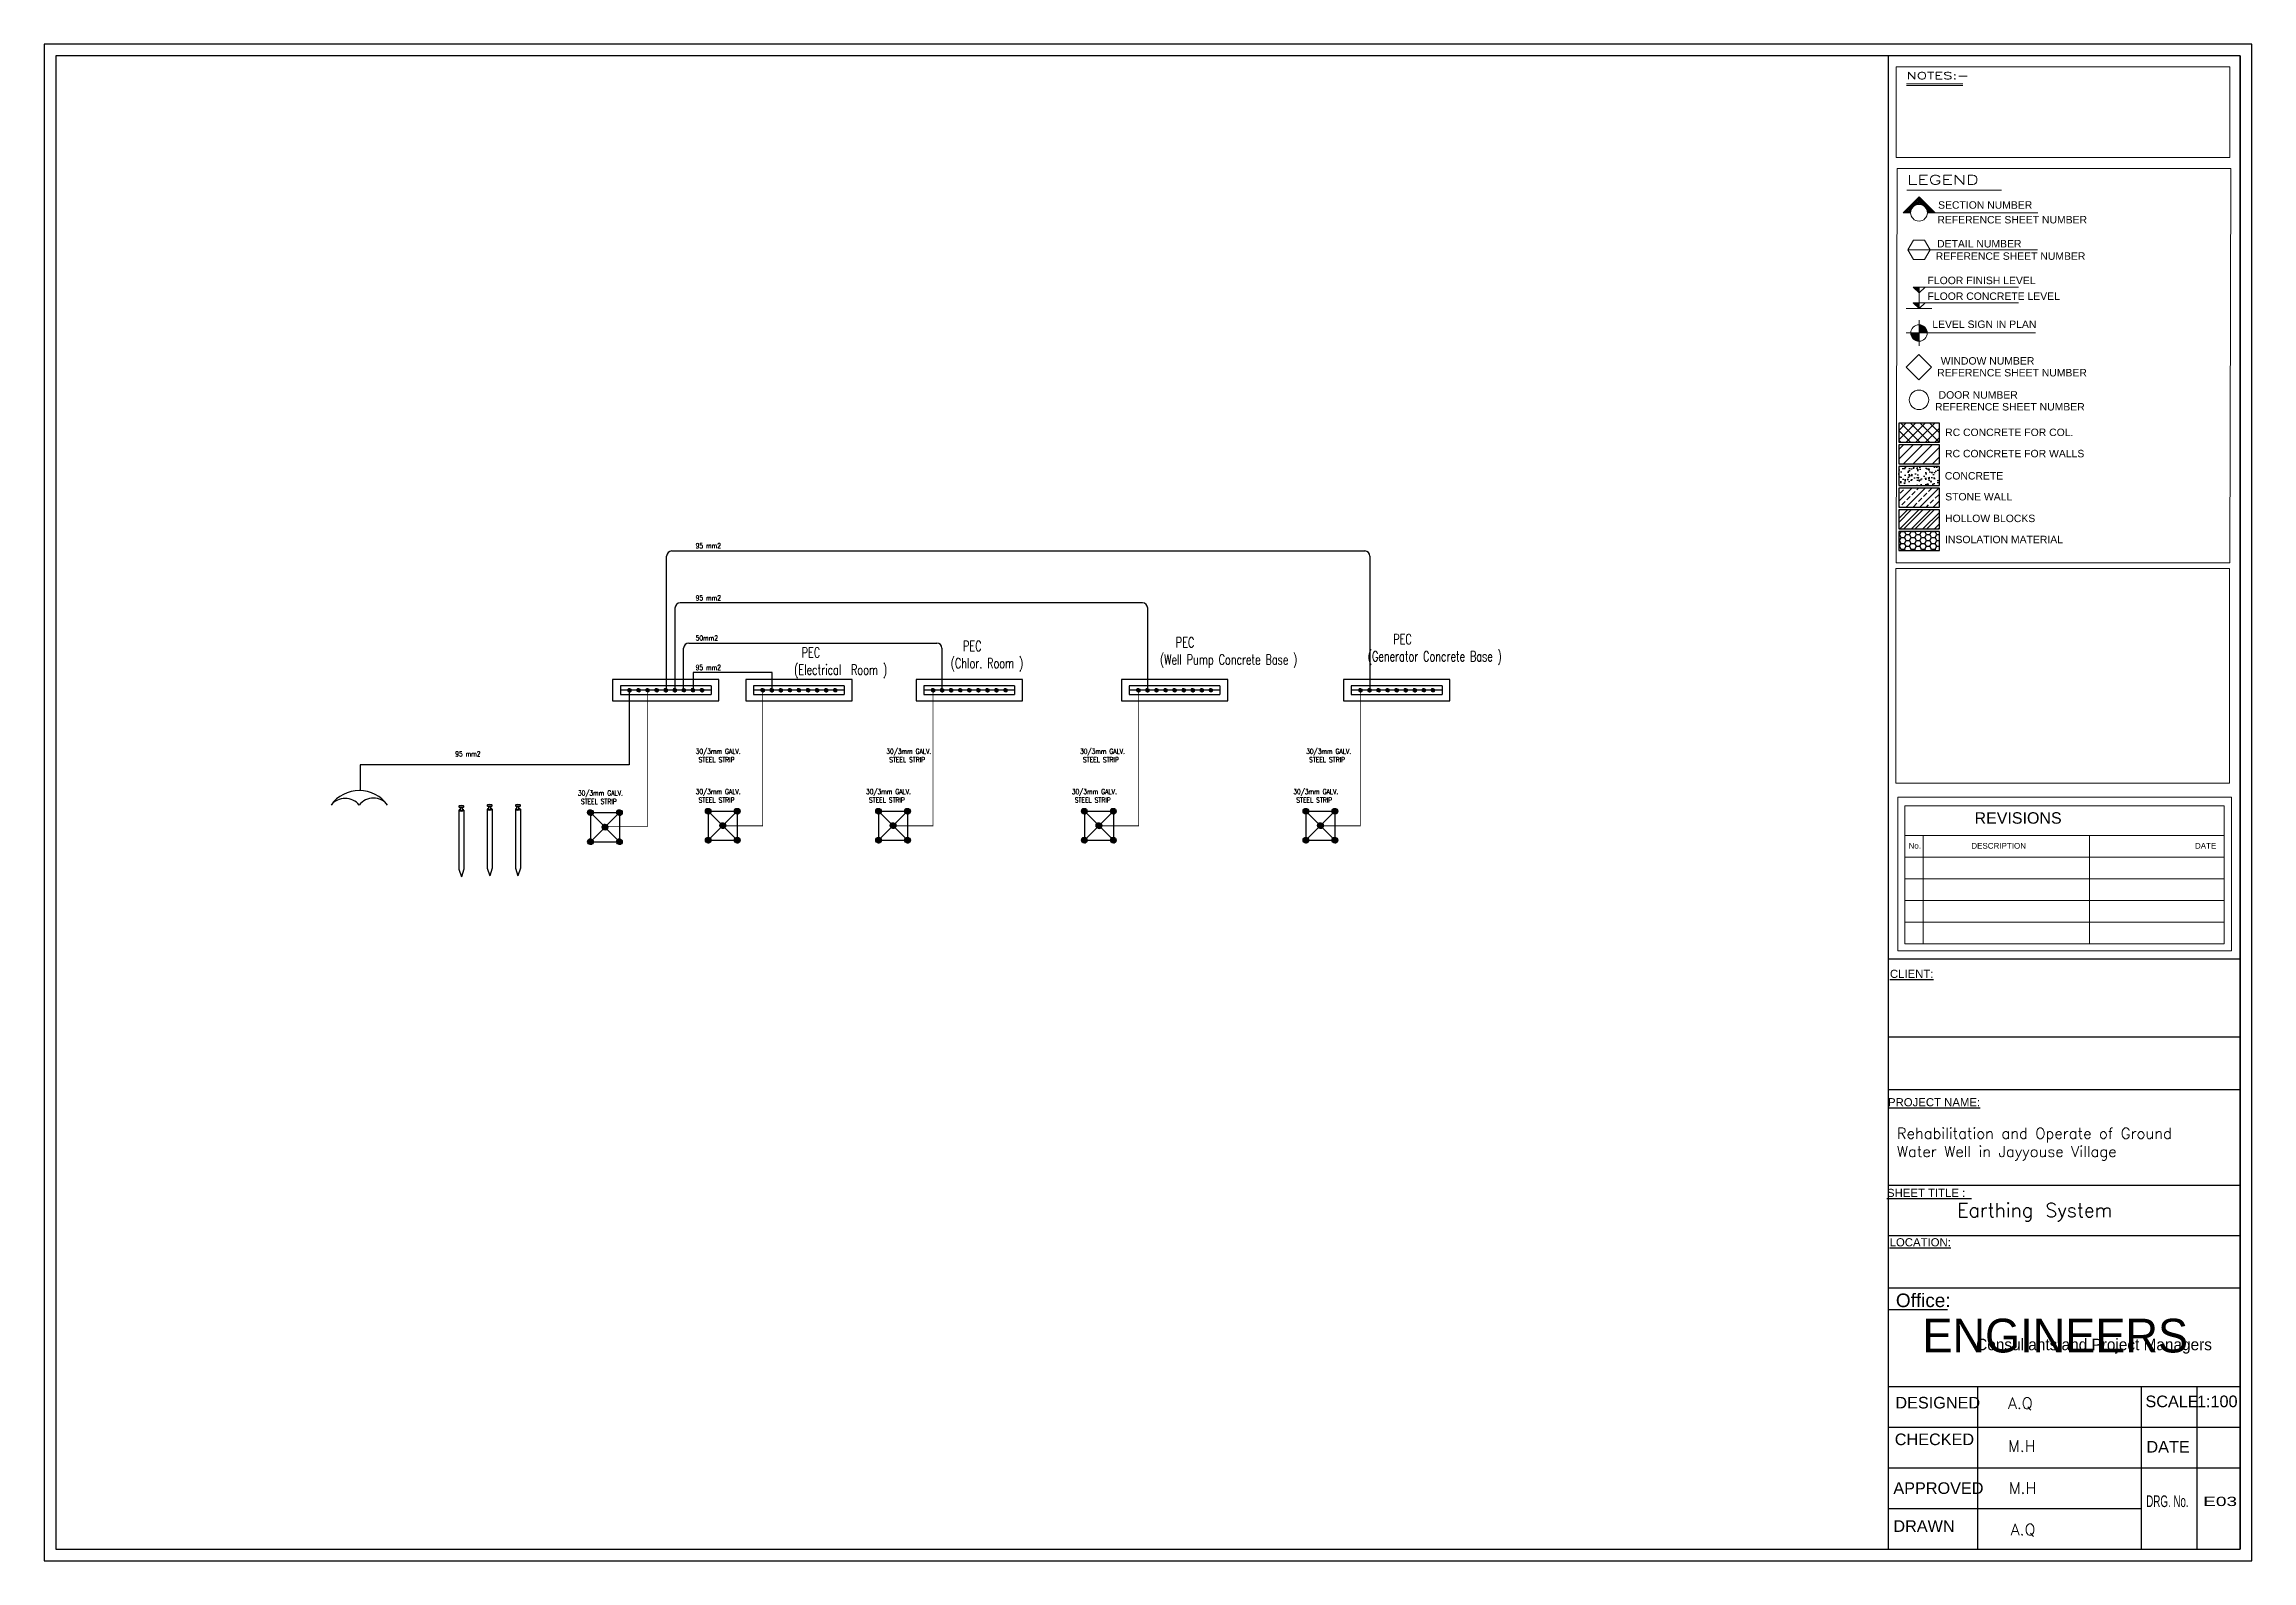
# Model space of a CAD drawing. Header units: inches. Extents: x 191440 to 383551, y 141449 to 284946.
# Drawn here: x 191768.5 to 191826, y 141534.3 to 141573.8 of the extents above; entities that cross this region are included whole.
import ezdxf
from ezdxf.enums import TextEntityAlignment as Align

# ---------------------------------------------------------------- set-up
doc = ezdxf.new("R2010")
doc.units = ezdxf.units.IN
doc.header["$MEASUREMENT"] = 0
for name, color, linetype in [('dim-f', 8, 'Continuous'), ('E-Cabinet', 3, 'Continuous'), ('E-Earthing', 3, 'Continuous'), ('E-Equip', 2, 'Continuous'), ('I - Outline', 60, 'Continuous'), ('LightLines', 3, 'Continuous'), ('TEXT', 7, 'Continuous'), ('VP', 7, 'Continuous')]:
    doc.layers.add(name, color=color, linetype=linetype)
doc.styles.add('5MM', font='simplex.shx', dxfattribs={"height": 1.25})
doc.styles.add('Electrical', font='romans.shx', dxfattribs={"width": 0.7, "height": 20})
doc.styles.add('ROMAND10', font='ROMAND.shx', dxfattribs={"height": 0.2})
doc.styles.add('ROMANT', font='ROMAND.SHX')
doc.styles.get("Standard").update_dxf_attribs({"font": 'txt.shx', "height": 0.2})
doc.styles.add('STYLE7', font='swissi.ttf')

msp = doc.modelspace()

# ---------------------------------------------------------------- texts
at = {"layer": 'I - Outline', "color": 7, "style": 'ROMANT', "width": 1.5}
for s, height, p in [('NOTES:-', 0.187366, (191817.01848, 141572.91961)), ('LEGEND', 0.243576, (191817.03244, 141570.17858))]:
    msp.add_text(s, height=height, rotation=0.0010941, dxfattribs=at).set_placement(p)
at = {"layer": 'I - Outline', "color": 8, "lineweight": 0, "style": 'STYLE7'}
for s, height, p in [('SECTION NUMBER', 0.1939171, (191817.83659, 141569.54677)), ('REFERENCE SHEET NUMBER', 0.1939171, (191817.81846, 141569.16356)), ('DETAIL NUMBER', 0.1939171, (191817.81152, 141568.53767)), ('REFERENCE SHEET NUMBER', 0.1939171, (191817.77524, 141568.2163)), ('FLOOR FINISH LEVEL', 0.1939171, (191817.56146, 141567.58261)), ('FLOOR CONCRETE LEVEL', 0.1939171, (191817.56167, 141567.17262)), ('LEVEL SIGN IN PLAN', 0.1939171, (191817.68648, 141566.44125)), ('WINDOW NUMBER', 0.1939171, (191817.9065, 141565.48765)), ('REFERENCE SHEET NUMBER', 0.1939171, (191817.81356, 141565.17911)), ('REFERENCE SHEET NUMBER', 0.1939171, (191817.75774, 141564.29159)), ('DOOR NUMBER', 0.1939171, (191817.85068, 141564.60012)), ('RC CONCRETE FOR COL.', 0.1939171, (191818.02061, 141563.62605)), ('RC CONCRETE FOR WALLS', 0.1939171, (191818.01819, 141563.07296)), ('CONCRETE', 0.193917, (191818.0123, 141562.49421)), ('STONE WALL', 0.193917, (191818.02229, 141561.94973)), ('HOLLOW BLOCKS', 0.1939171, (191818.01902, 141561.38492)), ('INSOLATION MATERIAL', 0.1939171, (191818.01903, 141560.83597))]:
    msp.add_text(s, height=height, rotation=0.0010941, dxfattribs=at).set_placement(p)
at = {"layer": 'I - Outline', "color": 4, "style": 'STYLE7'}
for s, height, p in [('REVISIONS', 0.298334, (191818.78574, 141553.53055)), ('No.', 0.149167, (191817.06792, 141552.88181)), ('DESCRIPTION', 0.149167, (191818.70258, 141552.87992)), ('DATE', 0.149167, (191824.52749, 141552.88013)), ('Office:', 0.352995, (191816.73754, 141540.94056)), ('DESIGNED', 0.302446, (191816.72468, 141538.30097)), ('SCALE', 0.302446, (191823.23777, 141538.33402)), ('1:100', 0.302446, (191824.57915, 141538.33402)), ('CHECKED', 0.302446, (191816.70894, 141537.34563)), ('DATE', 0.302446, (191823.26338, 141537.15249)), ('APPROVED', 0.302446, (191816.67207, 141536.07485)), ('DRAWN', 0.302446, (191816.67207, 141535.08647))]:
    msp.add_text(s, height=height, rotation=0.0010941, dxfattribs=at).set_placement(p)
for s, height, p in [('%%UCLIENT:', 0.211797, (191817.15017, 141549.5145)), ('%%UPROJECT NAME:', 0.2117967, (191817.73213, 141546.17052)), ('%%USHEET TITLE :  ', 0.2117967, (191817.60756, 141543.80992)), ('%%ULOCATION:', 0.2117967, (191817.37257, 141542.52286))]:
    msp.add_text(s, height=height, rotation=0.0010941, dxfattribs=at).set_placement(p, align=Align.CENTER)
for s, height, width, p, p2 in [('DRG. No.', 0.302446, 0.621053, (191823.25884, 141535.73373), (191824.36175, 141535.73375)), ('E03', 0.241957, 1.556051, (191824.74168, 141535.75959), (191825.62401, 141535.75961))]:
    msp.add_text(s, height=height, rotation=0.0010941, dxfattribs=dict(at, width=width)).set_placement(p, p2, align=Align.FIT)
at = {"layer": 'LightLines', "ltscale": 8, "attachment_point": 7, "style": 'Electrical'}
for s, insert, char_height, width in [('95 mm2', (191785.47764, 141560.70298), 0.132, 3.6375045), ('95 mm2', (191785.47764, 141559.34522), 0.132, 3.6375045), ('50mm2', (191785.47764, 141558.30138), 0.132, 3.6375045), ('PEC', (191788.238, 141557.85544), 0.264, 7.275009), (' PEC', (191792.31406, 141558.02529), 0.264, 7.275009), ('PEC', (191797.9823, 141558.12012), 0.264, 7.275009), ('PEC', (191803.64715, 141558.20329), 0.264, 7.275009), ('95 mm2', (191785.47764, 141557.5318), 0.132, 3.6375045), ('(Electrical  Room )', (191788.04236, 141557.32119), 0.264, 7.275009), ('(Chlor. Room )', (191792.11842, 141557.49104), 0.264, 7.275009), ('(Well Pump Concrete Base )', (191797.56953, 141557.58587), 0.264, 7.275009), ('(Generator Concrete Base )', (191802.98215, 141557.66905), 0.264, 7.275009), ('95 mm2', (191779.21542, 141555.28279), 0.132, 3.6375045), ('30/3mm GALV.\\P STEEL STRIP', (191785.47764, 141555.1296), 0.132, 3.6375045), ('30/3mm GALV.\\P STEEL STRIP', (191790.44156, 141555.1296), 0.132, 3.6375045), ('30/3mm GALV.\\P STEEL STRIP', (191795.48847, 141555.1296), 0.132, 3.6375045), ('30/3mm GALV.\\P STEEL STRIP', (191801.37862, 141555.1296), 0.132, 3.6375045), ('30/3mm GALV.\\P STEEL STRIP', (191782.41029, 141554.04203), 0.132, 3.6375045), ('30/3mm GALV.\\P STEEL STRIP', (191785.47764, 141554.0805), 0.132, 3.6375045), ('30/3mm GALV.\\P STEEL STRIP', (191789.91342, 141554.0805), 0.132, 3.6375045), ('30/3mm GALV.\\P STEEL STRIP', (191795.27449, 141554.0805), 0.132, 3.6375045), ('30/3mm GALV.\\P STEEL STRIP', (191801.04329, 141554.0805), 0.132, 3.6375045)]:
    msp.add_mtext(s, dxfattribs=dict(at, insert=insert, char_height=char_height, width=width))
at = {"layer": 'VP', "attachment_point": 1, "style": 'ROMAND10'}
for s, insert, char_height, width in [('Rehabilitation and Operate of Ground Water Well in Jayyouse Village', (191816.76193, 141545.60588), 0.2823956, 8.3697183), ('A.Q', (191819.65879, 141538.5876), 0.299294, 0.7332692), ('M.H', (191819.65879, 141537.47204), 0.299294, 0.7332692), ('M.H', (191819.68018, 141536.38048), 0.299294, 0.7332692), ('A.Q', (191819.73084, 141535.2975), 0.299294, 0.7332692)]:
    msp.add_mtext(s, dxfattribs=dict(at, insert=insert, char_height=char_height, width=width))
at = {"layer": 'VP', "attachment_point": 8}
for s, heights, insert, char_height in [('Earthing System', [0.11632], (191820.35613, 141543.16726), 0.36), ('\\P ', [0], (191916.24086, 141534.11097), 0.4)]:
    msp.add_mtext_dynamic_manual_height_columns(s, width=506.4403967, gutter_width=1, heights=heights, dxfattribs=dict(at, insert=insert, char_height=char_height))

# ---------------------------------------------------------------- blocks, each defined once
blk = doc.blocks.new('PEC')
at = {"ltscale": 8}
h = blk.add_hatch(dxfattribs=at)
h.set_pattern_fill('ANSI31', color=256, scale=1.111181, style=0)
h.set_pattern_definition([(45, (-229691.03382, -178677.50682), (-0.09821546158, 0.09821546158), [])])
h.paths.add_polyline_path([(64.3, 20.3, 1), (72.3, 20.3, 1)])
h = blk.add_hatch(dxfattribs=at)
h.set_pattern_fill('ANSI31', color=256, scale=1.111181, style=0)
h.set_pattern_definition([(45, (-229669.86007, -178677.50682), (-0.09821546158, 0.09821546158), [])])
h.paths.add_polyline_path([(85.5, 20.3, 1), (93.4, 20.3, 1)])
h = blk.add_hatch(dxfattribs=at)
h.set_pattern_fill('ANSI31', color=256, scale=1.111181, style=0)
h.set_pattern_definition([(45, (-229648.68633, -178677.50682), (-0.09821546158, 0.09821546158), [])])
h.paths.add_polyline_path([(106.7, 20.3, 1), (114.6, 20.3, 1)])
h = blk.add_hatch(dxfattribs=at)
h.set_pattern_fill('ANSI31', color=256, scale=1.111181, style=0)
h.set_pattern_definition([(45, (-229627.51258, -178677.50682), (-0.09821546158, 0.09821546158), [])])
h.paths.add_polyline_path([(127.9, 20.3, 1), (135.8, 20.3, 1)])
h = blk.add_hatch(dxfattribs=at)
h.set_pattern_fill('ANSI31', color=256, scale=1.111181, style=0)
h.set_pattern_definition([(45, (-229606.33884, -178677.50682), (-0.09821546158, 0.09821546158), [])])
h.paths.add_polyline_path([(149, 20.3, 1), (157, 20.3, 1)])
h = blk.add_hatch(dxfattribs=at)
h.set_pattern_fill('ANSI31', color=256, scale=1.111181, style=0)
h.set_pattern_definition([(45, (-229585.1651, -178677.50682), (-0.09821546158, 0.09821546158), [])])
h.paths.add_polyline_path([(170.2, 20.3, 1), (178.1, 20.3, 1)])
h = blk.add_hatch(dxfattribs=at)
h.set_pattern_fill('ANSI31', color=256, scale=1.111181, style=0)
h.set_pattern_definition([(45, (-229563.99135, -178677.50682), (-0.09821546158, 0.09821546158), [])])
h.paths.add_polyline_path([(191.4, 20.3, 1), (199.3, 20.3, 1)])
h = blk.add_hatch(dxfattribs=at)
h.set_pattern_fill('ANSI31', color=256, scale=1.111181, style=0)
h.set_pattern_definition([(45, (-229542.8176, -178677.50682), (-0.09821546158, 0.09821546158), [])])
h.paths.add_polyline_path([(212.6, 20.3, 1), (220.5, 20.3, 1)])
h = blk.add_hatch(dxfattribs=at)
h.set_pattern_fill('ANSI31', color=256, scale=1.111181, style=0)
h.set_pattern_definition([(45, (-229521.64386, -178677.50682), (-0.09821546158, 0.09821546158), [])])
h.paths.add_polyline_path([(233.7, 20.3, 1), (241.7, 20.3, 1)])
at = {"linetype": 'Continuous', "ltscale": 8}
for p, q in [((277.2, 45.1), (28.8, 45.1)), ((28.8, 45.1), (28.8, -4.6)), ((277.2, -4.6), (277.2, 45.1)), ((28.8, -4.6), (277.2, -4.6))]:
    blk.add_line(p, q, dxfattribs=at)
at = {"ltscale": 8}
for p, q in [((258.9, 30.3), (47.1, 30.3)), ((47.1, 30.3), (47.1, 10.2)), ((258.9, 20.3), (47.1, 20.3)), ((47.1, 10.2), (258.9, 10.2)), ((258.9, 30.3), (258.9, 10.2))]:
    blk.add_line(p, q, dxfattribs=at)
for centre in [(68.3, 20.3), (89.5, 20.3), (110.6, 20.3), (131.8, 20.3), (153, 20.3), (174.2, 20.3), (195.3, 20.3), (216.5, 20.3), (237.7, 20.3)]:
    blk.add_circle(centre, 3.96, dxfattribs=at)
blk = doc.blocks.new('FOUNDATIONS')
at = {"ltscale": 8}
h = blk.add_hatch(dxfattribs=at)
h.set_pattern_fill('ANSI31', color=256, scale=1.111181, style=0)
h.set_pattern_definition([(45, (-229683.98681, -178726.3293), (-0.09821546158, 0.09821546158), [])])
h.paths.add_polyline_path([(71.4, -28.6, 1), (79.3, -28.6, 1)])
h = blk.add_hatch(dxfattribs=at)
h.set_pattern_fill('ANSI31', color=256, scale=1.111181, style=0)
h.set_pattern_definition([(45, (-229643.29528, -178726.3293), (-0.09821546158, 0.09821546158), [])])
h.paths.add_polyline_path([(112.1, -28.6, 1), (120, -28.6, 1)])
h = blk.add_hatch(dxfattribs=at)
h.set_pattern_fill('ANSI31', color=256, scale=1.111181, style=0)
h.set_pattern_definition([(45, (-229663.64104, -178746.67507), (-0.09821546158, 0.09821546158), [])])
h.paths.add_polyline_path([(91.7, -48.9, 1), (99.7, -48.9, 1)])
h = blk.add_hatch(dxfattribs=at)
h.set_pattern_fill('ANSI31', color=256, scale=1.111181, style=0)
h.set_pattern_definition([(45, (-229683.98681, -178767.02083), (-0.09821546158, 0.09821546158), [])])
h.paths.add_polyline_path([(71.4, -69.3, 1), (79.3, -69.3, 1)])
h = blk.add_hatch(dxfattribs=at)
h.set_pattern_fill('ANSI31', color=256, scale=1.111181, style=0)
h.set_pattern_definition([(45, (-229643.29528, -178767.02083), (-0.09821546158, 0.09821546158), [])])
h.paths.add_polyline_path([(112.1, -69.3, 1), (120, -69.3, 1)])
for p, q in [((75.3, -28.6), (116, -28.6)), ((75.3, -28.6), (75.3, -69.3)), ((116, -28.6), (75.3, -69.3)), ((75.3, -28.6), (116, -69.3)), ((116, -28.6), (116, -69.3)), ((75.3, -69.3), (116, -69.3))]:
    blk.add_line(p, q, dxfattribs=at)
for centre in [(75.3, -28.6), (116, -28.6), (95.7, -48.9), (75.3, -69.3), (116, -69.3)]:
    blk.add_circle(centre, 3.96, dxfattribs=at)
blk = doc.blocks.new('ELECTRODES')
at = {"ltscale": 8}
for p, q in [((157.8, 39.1), (157.8, 38.3)), ((157.8, 35), (157.8, -24.2)), ((159.3, 35), (159.3, 37.5)), ((161.3, 35), (161.3, 37.5)), ((162.8, 38.4), (162.8, 39.1)), ((162.8, 35), (162.8, -24.2)), ((157.8, -24.2), (160.3, -31.6)), ((162.8, -24.2), (160.3, -31.6))]:
    blk.add_line(p, q, dxfattribs=at)
for centre, major_axis, ratio, start_param, end_param in [((160.3, 35), (2.5, 0), 0.400751, 1.982313, 7.442465), ((160.3, 38.4), (2.5, 0), 0.400751, 3.089459, 6.283185), ((160.3, 35), (1, 0), 0.441125, 3.141593, 6.283185)]:
    blk.add_ellipse(centre, major_axis=major_axis, ratio=ratio, start_param=start_param, end_param=end_param, dxfattribs=at)
blk.add_ellipse((160.3, 39.1), major_axis=(2.5, 0), ratio=0.400751, dxfattribs=at)
blk = doc.blocks.new('engineers')
at = {"layer": 'dim-f', "char_height": 1.25, "attachment_point": 1, "style": '5MM'}
for s, width, insert in [('\\pt0.5;{\\fGill Sans MT|b0|i0|c0|p34;\\H1.08x;\\C30;\\c2254834;ENGINEERS\\P\\ptz;   \\P\\H0.92593x;  }', 116.5, (16.033, 18.44)), ('{\\fGill Sans MT|b0|i0|c0|p34;\\H1.08x;\\C152;\\c12285479; \\H0.34074x;Consultants and Project Managers}', 11.50217, (17.683, 17.64))]:
    blk.add_mtext_dynamic_manual_height_columns(s, width=width, gutter_width=6.25, heights=[0], dxfattribs=dict(at, insert=insert))

# ---------------------------------------------------------------- hatches: boundary and pattern name
at = {"layer": 'I - Outline'}
h = msp.add_hatch(dxfattribs=at)
h.set_pattern_fill('ANSI37', color=8, scale=1.411978)
h.set_pattern_definition([(45, (190914.48858, 141537.06324), (-0.124802422, 0.124802422), []), (135, (190914.48858, 141537.06324), (-0.124802422, -0.124802422), [])])
h.paths.add_polyline_path([(191817.87225, 141563.96142), (191816.81327, 141563.96142), (191816.81327, 141563.46723), (191817.87225, 141563.46723)])
h = msp.add_hatch(dxfattribs=at)
h.set_pattern_fill('ANSI31', color=8, scale=1.411978)
h.set_pattern_definition([(45, (190914.48858, 141537.06324), (-0.124802422, 0.124802422), [])])
h.paths.add_polyline_path([(191817.87225, 141562.90244), (191817.87225, 141563.39663), (191816.81327, 141563.39663), (191816.81327, 141562.90244)])
h = msp.add_hatch(dxfattribs=at)
h.set_pattern_fill('AR-CONC', color=8, scale=0.042359)
h.set_pattern_definition([(50, (190914.48858, 141537.06324), (0.30382673, -0.026581394), [0.03176951, -0.34946461]), (355, (190914.48858, 141537.06324), (-0.05877416, 0.31862367), [0.02541561, -0.27957169]), (100.451444, (190914.5139, 141537.06102), (0.24505257, 0.29204228), [0.02699993, -0.29699922]), (46.1842, (190914.4886, 141537.14796), (0.45207645, -0.07011289), [0.04765426, -0.52419691]), (96.635635, (190914.52626, 141537.1421), (0.3959167, 0.41263027), [0.04049992, -0.44549908]), (351.184164, (190914.4886, 141537.14796), (0.3959167, 0.41263027), [0.03812341, -0.41935753]), (21, (190914.53094, 141537.12678), (0.25284593, -0.17054673), [0.03176951, -0.34946461]), (326, (190914.53094, 141537.12678), (0.10306678, 0.30716882), [0.02541561, -0.27957169]), (71.451445, (190914.552, 141537.11256), (0.35591271, 0.13662209), [0.02699993, -0.29699922]), (37.5, (190914.48858, 141537.06324), (0.005150835, 0.141011662), [0, -0.27618294, 0, -0.283807623, 0, -0.28063067]), (7.5, (190914.48858, 141537.06324), (0.111434537, 0.167070224), [0, -0.161812704, 0, -0.269829038, 0, -0.10695735]), (327.5, (190914.39412, 141537.06324), (0.226123696, -0.009554096), [0, -0.105898367, 0, -0.330402904, 0, -0.438419238]), (317.5, (190914.35176, 141537.06324), (0.24703385, 0.042403816), [0, -0.137667877, 0, -0.219421416, 0, -0.3113412])])
h.paths.add_polyline_path([(191817.87225, 141562.83184), (191816.81327, 141562.83184), (191816.81327, 141562.33765), (191817.87225, 141562.33765)])
h = msp.add_hatch(dxfattribs=at)
h.set_pattern_fill('ANSI33', color=8, scale=0.988385)
h.set_pattern_definition([(45, (190914.48858, 141537.06324), (-0.17472339, 0.17472339), []), (45, (190914.6633, 141537.06324), (-0.17472339, 0.17472339), [0.123548094, -0.061774047])])
h.paths.add_polyline_path([(191817.87225, 141562.26705), (191816.81327, 141562.26705), (191816.81327, 141561.77286), (191817.87225, 141561.77286)])
h = msp.add_hatch(dxfattribs=at)
h.set_pattern_fill('ANSI32', color=8, scale=0.564791)
h.set_pattern_definition([(45, (190914.48858, 141537.06324), (-0.149762906, 0.149762906), []), (45, (190914.58843, 141537.06324), (-0.149762906, 0.149762906), [])])
h.paths.add_polyline_path([(191817.87225, 141561.70226), (191816.81327, 141561.70226), (191816.81327, 141561.20806), (191817.87225, 141561.20806)])
h = msp.add_hatch(dxfattribs=at)
h.set_pattern_fill('HONEY', color=8, scale=0.705989)
h.set_pattern_definition([(0, (190914.488584, 141537.06324), (0.132372958, 0.076425563), [0.088248639, -0.176497278]), (120, (190914.488584, 141537.06324), (-0.132372958, 0.076425563), [0.088248639, -0.176497278]), (60, (190914.488584, 141537.06324), (0, 0.152851126), [-0.176497278, 0.088248639])])
h.paths.add_polyline_path([(191817.87225, 141561.13747), (191816.81327, 141561.13747), (191816.81327, 141560.64327), (191817.87225, 141560.64327)])

# ---------------------------------------------------------------- linework, layer by layer
msp.add_lwpolyline([(191826.00873, 141573.83248), (191768.50873, 141573.83248), (191768.50873, 141534.33248), (191826.00873, 141534.33248), (191826.00873, 141573.83248)])
msp.add_lwpolyline([(191825.70873, 141573.53248), (191768.80873, 141573.53248), (191768.80873, 141534.63248), (191825.70873, 141534.63248)], close=True)
at = {"layer": 'E-Cabinet'}
for centre, radius, start, end in [((191776.71673, 141553.49026), 0.90333, 35.4519992, 144.5480008), ((191776.3488, 141553.71506), 0.4742, 39.1138434, 140.8861566), ((191777.08465, 141553.74117), 0.45817, 36.579318, 143.420682)]:
    msp.add_arc(centre, radius, start, end, dxfattribs=at)
at = {"layer": 'I - Outline', "color": 7}
for p, q in [((191816.54514, 141534.63248), (191816.54574, 141573.53235)), ((191825.70873, 141573.53248), (191825.70873, 141534.63248)), ((191825.71552, 141550.00415), (191816.54467, 141550.00403)), ((191825.69902, 141547.9711), (191816.54606, 141547.97097)), ((191816.54544, 141546.60784), (191825.71641, 141546.60797)), ((191816.54544, 141546.60784), (191825.71641, 141546.60797)), ((191825.70872, 141544.11152), (191816.54527, 141544.11162)), ((191816.54501, 141542.80466), (191825.71571, 141542.80478)), ((191825.71589, 141541.43435), (191816.54504, 141541.43422)), ((191816.54515, 141538.87057), (191825.71585, 141538.8707)), ((191818.86064, 141538.8706), (191818.86072, 141534.63248)), ((191823.12186, 141538.87064), (191823.12194, 141534.63248)), ((191824.57915, 141538.87068), (191824.57923, 141534.63248)), ((191816.54516, 141537.81159), (191825.71586, 141537.81171)), ((191816.54518, 141536.7526), (191825.71588, 141536.75273)), ((191816.54519, 141535.69362), (191823.12192, 141535.69375))]:
    msp.add_line(p, q, dxfattribs=at)
at = {"layer": 'I - Outline', "color": 8, "lineweight": 0}
for p, q in [((191816.7455, 141570.88006), (191816.74574, 141573.23864)), ((191816.74574, 141573.23864), (191825.43766, 141573.23876)), ((191825.43766, 141573.23876), (191825.43742, 141570.88018)), ((191817.01513, 141572.80298), (191818.47816, 141572.80301)), ((191817.01513, 141572.75482), (191818.47816, 141572.75485)), ((191825.43742, 141570.88018), (191816.7455, 141570.88006)), ((191816.74569, 141560.32735), (191816.77384, 141570.59766)), ((191816.77384, 141570.59766), (191825.46576, 141570.59778)), ((191825.46576, 141570.59778), (191825.43761, 141560.32747)), ((191817.02506, 141570.03293), (191819.48783, 141570.03298)), ((191817.16381, 141569.571), (191817.11186, 141569.62294)), ((191817.18534, 141569.59621), (191817.13523, 141569.64632)), ((191817.21043, 141569.61787), (191817.15861, 141569.66969)), ((191817.2392, 141569.63584), (191817.18198, 141569.69306)), ((191817.27209, 141569.6497), (191817.20535, 141569.71644)), ((191817.31003, 141569.6585), (191817.22872, 141569.73981)), ((191817.23987, 141569.63619), (191817.34019, 141569.73651)), ((191817.30874, 141569.65832), (191817.34019, 141569.68977)), ((191817.41444, 141569.64759), (191817.34019, 141569.72184)), ((191817.35521, 141569.66008), (191817.34019, 141569.67509)), ((191817.39699, 141569.65308), (191817.47155, 141569.72764)), ((191817.43133, 141569.64067), (191817.49492, 141569.70427)), ((191817.46133, 141569.62393), (191817.5183, 141569.6809)), ((191817.48755, 141569.6034), (191817.54167, 141569.65753)), ((191817.5102, 141569.57931), (191817.56504, 141569.63415)), ((191817.52923, 141569.55159), (191817.58842, 141569.61078)), ((191817.12177, 141569.44217), (191816.93109, 141569.44217)), ((191816.96542, 141569.44217), (191816.94826, 141569.45933)), ((191817.01216, 141569.44217), (191816.97163, 141569.4827)), ((191817.05891, 141569.44217), (191816.995, 141569.50608)), ((191817.10566, 141569.44217), (191817.01837, 141569.52945)), ((191817.12367, 141569.4709), (191817.04175, 141569.55282)), ((191817.04586, 141569.44217), (191817.14617, 141569.54249)), ((191817.13226, 141569.50905), (191817.06512, 141569.5762)), ((191817.14597, 141569.54209), (191817.08849, 141569.59957)), ((191817.0926, 141569.44217), (191817.12405, 141569.47362)), ((191817.54431, 141569.51992), (191817.61179, 141569.58741)), ((191817.61986, 141569.44218), (191817.5456, 141569.51644)), ((191817.55466, 141569.48353), (191817.63516, 141569.56404)), ((191817.57311, 141569.44218), (191817.55809, 141569.4572)), ((191820.43245, 141569.44224), (191817.55861, 141569.44218)), ((191817.56006, 141569.44218), (191817.65854, 141569.54066)), ((191817.6068, 141569.44218), (191817.68191, 141569.51729)), ((191817.65355, 141569.44218), (191817.70528, 141569.49392)), ((191817.70029, 141569.44218), (191817.72866, 141569.47055)), ((191817.74704, 141569.44218), (191817.75203, 141569.44717)), ((191817.19435, 141568.72737), (191817.04849, 141568.47473)), ((191820.42326, 141568.47479), (191817.04849, 141568.47473)), ((191817.04849, 141568.47473), (191817.19436, 141568.2221)), ((191817.48607, 141568.72737), (191817.19435, 141568.72737)), ((191817.63193, 141568.47474), (191817.48607, 141568.72737)), ((191817.48608, 141568.2221), (191817.63193, 141568.47474)), ((191817.19436, 141568.2221), (191817.48608, 141568.2221)), ((191817.18386, 141567.5066), (191819.93229, 141567.50665)), ((191817.34023, 141567.35656), (191817.18386, 141567.5066)), ((191817.19122, 141567.49954), (191817.19828, 141567.5066)), ((191817.19917, 141567.49191), (191817.21387, 141567.5066)), ((191817.20712, 141567.48428), (191817.22945, 141567.5066)), ((191817.21508, 141567.47665), (191817.24503, 141567.5066)), ((191817.22303, 141567.46902), (191817.26061, 141567.5066)), ((191817.23098, 141567.46139), (191817.27619, 141567.5066)), ((191817.23893, 141567.45376), (191817.29177, 141567.5066)), ((191817.24688, 141567.44613), (191817.30736, 141567.5066)), ((191817.25484, 141567.4385), (191817.32294, 141567.5066)), ((191817.26279, 141567.43087), (191817.33852, 141567.5066)), ((191817.27074, 141567.42324), (191817.34023, 141567.49273)), ((191817.27869, 141567.41561), (191817.34023, 141567.47715)), ((191817.28664, 141567.40798), (191817.34023, 141567.46156)), ((191817.2946, 141567.40035), (191817.34023, 141567.44598)), ((191817.30255, 141567.39272), (191817.34023, 141567.4304)), ((191817.3105, 141567.38509), (191817.34023, 141567.41482)), ((191817.31845, 141567.37746), (191817.34023, 141567.39924)), ((191817.3264, 141567.36983), (191817.34023, 141567.38366)), ((191817.33436, 141567.3622), (191817.34023, 141567.36807)), ((191817.34023, 141567.5066), (191817.34024, 141566.94501)), ((191817.34023, 141567.35656), (191817.4966, 141567.5066)), ((191817.00918, 141566.945), (191817.6713, 141566.94502)), ((191817.18387, 141567.09505), (191819.9323, 141567.0951)), ((191817.34024, 141566.94501), (191817.18387, 141567.09505)), ((191817.18795, 141567.09113), (191817.19187, 141567.09505)), ((191817.1959, 141567.0835), (191817.20745, 141567.09505)), ((191817.20386, 141567.07587), (191817.22303, 141567.09505)), ((191817.21181, 141567.06824), (191817.23862, 141567.09505)), ((191817.21976, 141567.06061), (191817.2542, 141567.09505)), ((191817.22771, 141567.05298), (191817.26978, 141567.09505)), ((191817.23566, 141567.04535), (191817.28536, 141567.09505)), ((191817.24362, 141567.03772), (191817.30094, 141567.09505)), ((191817.25157, 141567.03009), (191817.31653, 141567.09505)), ((191817.25952, 141567.02246), (191817.33211, 141567.09505)), ((191817.26747, 141567.01483), (191817.34024, 141567.0876)), ((191817.27542, 141567.0072), (191817.34024, 141567.07202)), ((191817.28338, 141566.99957), (191817.34024, 141567.05644)), ((191817.29133, 141566.99194), (191817.34024, 141567.04086)), ((191817.29928, 141566.98431), (191817.34024, 141567.02527)), ((191817.30723, 141566.97668), (191817.34024, 141567.00969)), ((191817.31518, 141566.96905), (191817.34024, 141566.99411)), ((191817.32313, 141566.96142), (191817.34024, 141566.97853)), ((191817.33109, 141566.95379), (191817.34024, 141566.96295)), ((191817.33904, 141566.94616), (191817.34024, 141566.94736)), ((191817.34024, 141566.94501), (191817.49661, 141567.09506)), ((191817.00919, 141566.31053), (191820.37486, 141566.3106)), ((191817.12611, 141566.29693), (191817.13972, 141566.31054)), ((191817.12749, 141566.28272), (191817.1553, 141566.31054)), ((191817.12967, 141566.26933), (191817.17088, 141566.31054)), ((191817.13256, 141566.25663), (191817.18647, 141566.31054)), ((191817.13607, 141566.24456), (191817.20205, 141566.31054)), ((191817.14016, 141566.23306), (191817.21763, 141566.31054)), ((191817.14476, 141566.22208), (191817.23321, 141566.31054)), ((191817.14985, 141566.2116), (191817.24879, 141566.31054)), ((191817.15541, 141566.20157), (191817.26437, 141566.31054)), ((191817.16141, 141566.19198), (191817.27996, 141566.31054)), ((191817.16783, 141566.18282), (191817.29554, 141566.31054)), ((191817.17466, 141566.17408), (191817.31112, 141566.31054)), ((191817.1819, 141566.16574), (191817.3267, 141566.31054)), ((191817.18955, 141566.1578), (191817.34025, 141566.30851)), ((191817.19759, 141566.15026), (191817.34025, 141566.29293)), ((191817.20604, 141566.14312), (191817.34025, 141566.27735)), ((191817.21489, 141566.1364), (191817.34025, 141566.26176)), ((191817.22416, 141566.13008), (191817.34025, 141566.24618)), ((191817.23386, 141566.1242), (191817.34025, 141566.2306)), ((191817.244, 141566.11876), (191817.34025, 141566.21502)), ((191817.25462, 141566.1138), (191817.34025, 141566.19944)), ((191817.26573, 141566.10932), (191817.34025, 141566.18385)), ((191817.27737, 141566.10539), (191817.34025, 141566.16827)), ((191817.2896, 141566.10203), (191817.34026, 141566.15269)), ((191817.34025, 141566.6416), (191817.34026, 141565.97948)), ((191817.34025, 141566.51107), (191817.35386, 141566.52468)), ((191817.34025, 141566.49549), (191817.36806, 141566.5233)), ((191817.34025, 141566.47991), (191817.38146, 141566.52112)), ((191817.34025, 141566.46433), (191817.39415, 141566.51823)), ((191817.34025, 141566.44875), (191817.40622, 141566.51472)), ((191817.34025, 141566.43316), (191817.41772, 141566.51064)), ((191817.34025, 141566.41758), (191817.4287, 141566.50604)), ((191817.34025, 141566.402), (191817.43919, 141566.50094)), ((191817.34025, 141566.38642), (191817.44922, 141566.49539)), ((191817.34025, 141566.37084), (191817.4588, 141566.48939)), ((191817.34025, 141566.35525), (191817.46796, 141566.48297)), ((191817.34025, 141566.33967), (191817.47671, 141566.47613)), ((191817.34025, 141566.32409), (191817.48505, 141566.46889)), ((191817.34228, 141566.31054), (191817.49299, 141566.46125)), ((191817.35787, 141566.31054), (191817.50053, 141566.45321)), ((191817.37345, 141566.31054), (191817.50766, 141566.44476)), ((191817.38903, 141566.31054), (191817.51439, 141566.43591)), ((191817.40461, 141566.31054), (191817.5207, 141566.42664)), ((191817.42019, 141566.31054), (191817.52659, 141566.41694)), ((191817.43577, 141566.31054), (191817.53202, 141566.4068)), ((191817.45136, 141566.31054), (191817.53699, 141566.39618)), ((191817.46694, 141566.31054), (191817.54147, 141566.38507)), ((191817.48252, 141566.31054), (191817.5454, 141566.37343)), ((191817.4981, 141566.31054), (191817.54876, 141566.3612)), ((191817.51368, 141566.31054), (191817.55147, 141566.34833)), ((191817.52927, 141566.31054), (191817.55346, 141566.33474)), ((191817.54485, 141566.31054), (191817.5546, 141566.3203)), ((191817.33682, 141565.74786), (191817.00921, 141565.42024)), ((191817.30247, 141566.09932), (191817.34026, 141566.13711)), ((191817.31606, 141566.09733), (191817.34026, 141566.12153)), ((191817.3305, 141566.09619), (191817.34026, 141566.10595)), ((191817.66444, 141565.42025), (191817.33682, 141565.74786)), ((191817.00921, 141565.42024), (191817.33683, 141565.09263)), ((191817.33683, 141565.09263), (191817.66444, 141565.42025)), ((191816.7367, 141560.18068), (191825.42862, 141560.1808)), ((191816.73681, 141554.58441), (191816.7367, 141560.18068)), ((191825.43761, 141560.32747), (191816.74569, 141560.32735)), ((191825.42862, 141560.1808), (191825.42873, 141554.58452)), ((191825.42873, 141554.58452), (191816.73681, 141554.58441)), ((191816.78405, 141554.22217), (191825.47597, 141554.22229)), ((191816.78413, 141550.21774), (191816.78405, 141554.22217)), ((191825.47597, 141554.22229), (191825.47605, 141550.21786)), ((191816.97368, 141553.99815), (191825.28635, 141553.99826)), ((191816.97375, 141550.40179), (191816.97368, 141553.99815)), ((191825.28635, 141553.99826), (191825.28642, 141550.4019)), ((191816.9737, 141553.22726), (191825.28637, 141553.22737)), ((191817.44985, 141553.22726), (191817.4499, 141550.40179)), ((191821.77862, 141553.22735), (191821.77868, 141550.40188)), ((191816.97371, 141552.66216), (191825.28638, 141552.66227)), ((191816.97372, 141552.09707), (191825.28639, 141552.09718)), ((191816.97373, 141551.53197), (191825.2864, 141551.53208)), ((191816.97374, 141550.96688), (191825.28641, 141550.96699)), ((191825.47605, 141550.21786), (191816.78413, 141550.21774)), ((191825.28642, 141550.4019), (191816.97375, 141550.40179))]:
    msp.add_line(p, q, dxfattribs=at)
at = {"layer": 'I - Outline', "color": 8}
for p, q in [((191816.93109, 141569.44217), (191817.34405, 141569.85514)), ((191816.95237, 141569.44217), (191817.34019, 141569.83)), ((191816.99911, 141569.44217), (191817.34019, 141569.78326)), ((191817.34019, 141569.67509), (191817.2521, 141569.76318)), ((191817.34019, 141569.72184), (191817.27547, 141569.78656)), ((191817.34019, 141569.76859), (191817.29884, 141569.80993)), ((191817.34019, 141569.81533), (191817.32221, 141569.8333)), ((191817.34019, 141569.66059), (191817.34018, 141569.85127)), ((191817.34019, 141569.83), (191817.35468, 141569.8445)), ((191817.34019, 141569.78326), (191817.37806, 141569.82113)), ((191817.71335, 141569.44218), (191817.34019, 141569.81533)), ((191817.34019, 141569.73651), (191817.40143, 141569.79776)), ((191817.34019, 141569.68977), (191817.4248, 141569.77439)), ((191817.6666, 141569.44218), (191817.34019, 141569.76859)), ((191817.75702, 141569.44218), (191817.34405, 141569.85514)), ((191817.35711, 141569.65994), (191817.44818, 141569.75101))]:
    msp.add_line(p, q, dxfattribs=at)
at = {"layer": 'I - Outline', "color": 4}
msp.add_line((191816.54524, 141540.87557), (191818.08403, 141540.88045), dxfattribs=at)
at = {"layer": 'I - Outline', "color": 8}
for points in [[(191817.87225, 141563.96142), (191816.81327, 141563.96142), (191816.81327, 141563.46723), (191817.87225, 141563.46723)], [(191817.87225, 141563.39663), (191816.81327, 141563.39663), (191816.81327, 141562.90244), (191817.87225, 141562.90244)], [(191817.87225, 141562.83184), (191816.81327, 141562.83184), (191816.81327, 141562.33765), (191817.87225, 141562.33765)], [(191817.87225, 141562.26705), (191816.81327, 141562.26705), (191816.81327, 141561.77286), (191817.87225, 141561.77286)], [(191817.87225, 141561.70226), (191816.81327, 141561.70226), (191816.81327, 141561.20806), (191817.87225, 141561.20806)], [(191817.87225, 141561.13747), (191816.81327, 141561.13747), (191816.81327, 141560.64327), (191817.87225, 141560.64327)]]:
    msp.add_lwpolyline(points, close=True, dxfattribs=at)
at = {"layer": 'I - Outline', "color": 8, "lineweight": 0}
for centre, radius in [((191817.34019, 141569.44218), 0.21842), ((191817.34025, 141566.31054), 0.21457), ((191817.34029, 141564.57005), 0.25338)]:
    msp.add_circle(centre, radius, dxfattribs=at)
at = {"layer": 'TEXT'}
for p, q in [((191784.72077, 141557.03054), (191784.72077, 141560.50141)), ((191784.85277, 141560.63341), (191802.90527, 141560.63341)), ((191803.03727, 141560.50141), (191803.03727, 141557.05332)), ((191797.11851, 141559.2799), (191785.07059, 141559.2799)), ((191784.93859, 141559.1479), (191784.93859, 141557.02058)), ((191797.25051, 141557.02516), (191797.25051, 141559.1479)), ((191785.16467, 141557.01269), (191785.16467, 141558.10174)), ((191785.29667, 141558.23374), (191791.76047, 141558.23374)), ((191791.89247, 141558.10174), (191791.89247, 141557.04492)), ((191783.74936, 141556.98324), (191783.74936, 141555.06626)), ((191787.46576, 141557.46824), (191785.41393, 141557.46824)), ((191785.41393, 141557.46824), (191785.41393, 141557.03788)), ((191787.46576, 141557.02221), (191787.46576, 141557.46824)), ((191783.74936, 141555.06626), (191776.73676, 141555.06626)), ((191776.73676, 141555.06626), (191776.73676, 141554.38829))]:
    msp.add_line(p, q, dxfattribs=at)
at = {"layer": 'TEXT', "const_width": 0.0198}
for points in [[(191784.22593, 141557.00588), (191784.22593, 141553.46289), (191783.1663, 141553.46289)], [(191787.22167, 141557.01676), (191787.22167, 141553.47376), (191786.16204, 141553.47376)], [(191791.65744, 141557.01676), (191791.65744, 141553.47376), (191790.59782, 141553.47376)], [(191797.01851, 141557.01676), (191797.01851, 141553.47376), (191795.95889, 141553.47376)], [(191802.78731, 141557.01676), (191802.78731, 141553.47376), (191801.72769, 141553.47376)]]:
    msp.add_lwpolyline(points, dxfattribs=at)
at = {"layer": 'TEXT'}
for centre, start, end in [((191784.85277, 141560.50141), 90, 180), ((191802.90527, 141560.50141), 0, 90), ((191785.07059, 141559.1479), 90, 180), ((191797.11851, 141559.1479), 0, 90), ((191785.29667, 141558.10174), 90, 180), ((191791.76047, 141558.10174), 0, 90)]:
    msp.add_arc(centre, 0.132, start, end, dxfattribs=at)

# ---------------------------------------------------------------- block references
at = {"layer": 'E-Earthing'}
for name, p, xscale, yscale, zscale in [('ELECTRODES', (191775.20553, 141552.97173), 0.02601984000000071, 0.02601984000000071, 0.02601984000000071), ('ELECTRODES', (191775.94138, 141552.9978), 0.02601984000000071, 0.02601984000000071, 0.02601984000000071), ('ELECTRODES', (191776.67724, 141552.9978), 0.02601984000000071, 0.02601984000000071, 0.02601984000000071), ('FOUNDATIONS', (191781.33721, 141554.35002), 0.01858560000000051, 0.01858560000000051, 0.01858560000000051), ('FOUNDATIONS', (191784.40455, 141554.38849), 0.01858560000000051, 0.01858560000000051, 0.01858560000000051), ('FOUNDATIONS', (191788.84033, 141554.38849), 0.01858560000000051, 0.01858560000000051, 0.01858560000000051), ('FOUNDATIONS', (191794.2014, 141554.38849), 0.01858560000000051, 0.01858560000000051, 0.01858560000000051), ('FOUNDATIONS', (191799.9702, 141554.38849), 0.01858560000000051, 0.01858560000000051, 0.01858560000000051)]:
    msp.add_blockref(name, p, dxfattribs=dict(at, xscale=xscale, yscale=yscale, zscale=zscale))
at = {"layer": 'E-Equip', "xscale": 0.01115136000000031, "yscale": 0.01115136000000031, "zscale": 0.01115136000000031}
for p in [(191782.99207, 141556.78005), (191786.46154, 141556.78005), (191790.89845, 141556.78005), (191796.24597, 141556.78005), (191802.02908, 141556.78005)]:
    msp.add_blockref('PEC', p, dxfattribs=at)
at = {"layer": 'I - Outline', "xscale": 0.6506395646974747, "yscale": 0.6506395646974747, "zscale": 0.6506395646974747, "rotation": 0.0010941101885149}
msp.add_blockref('engineers', (191806.9974, 141528.63986), dxfattribs=at)

msp.set_redraw_order([(e.dxf.handle, doc.entitydb.next_handle()) for e in msp.query("TEXT MTEXT ATTDEF DIMENSION ARC_DIMENSION")])  # texts and dimensions are drawn at this point

doc.saveas('drawing.dxf')
